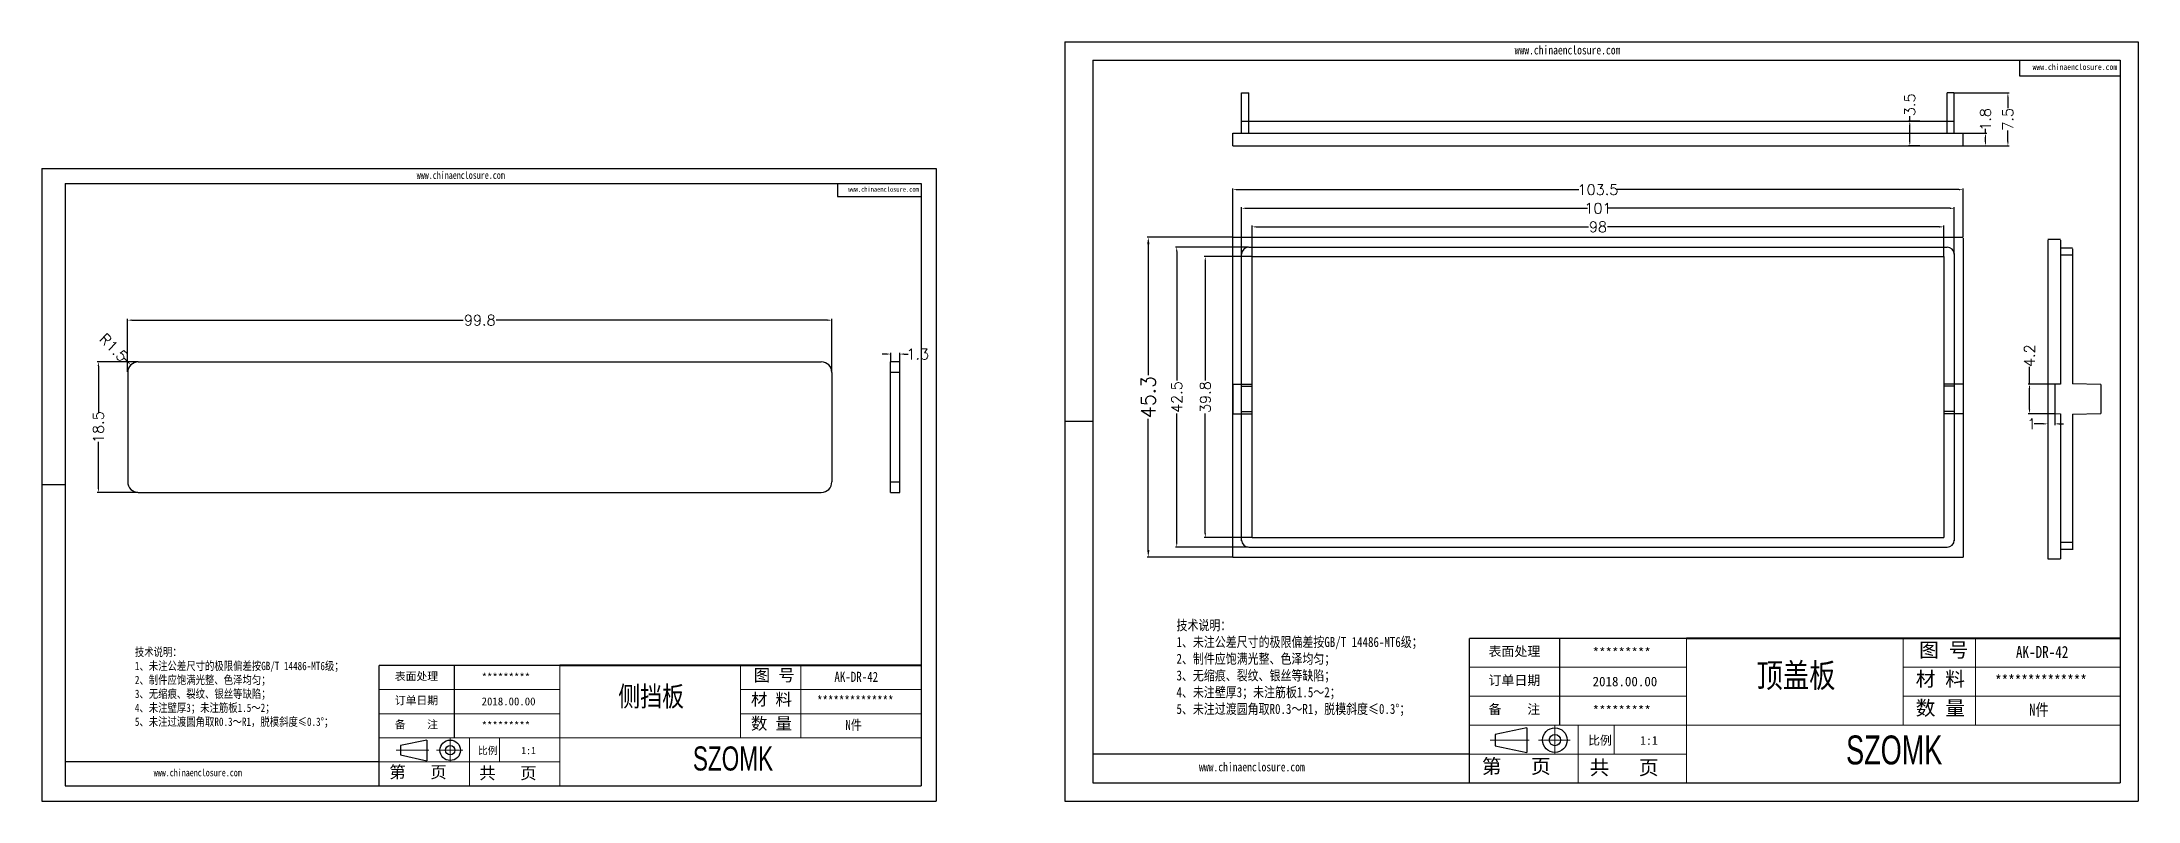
# Model space of a CAD drawing. Header units: inches. Extents: x 2723 to 3980, y 1126 to 1484.
# Drawn here: x 3682.6 to 3979.7, y 1125.7 to 1233.2 of the extents above; entities that cross this region are included whole.
import ezdxf

# ---------------------------------------------------------------- set-up
doc = ezdxf.new("R2010")
doc.units = ezdxf.units.IN
doc.header["$LTSCALE"] = 15
doc.linetypes.add('CENTER2', pattern=[28.575, 19.05, -3.175, 3.175, -3.175])
doc.linetypes.add('HIDDEN', pattern=[0.075, 0.05, -0.025])
doc.layers.add('文字', color=81, linetype='Continuous')
for name, color, linetype, lineweight in [('粗实线', 7, 'Continuous', 30), ('细实线', 3, 'Continuous', 9), ('细点划线', 2, 'CENTER2', 9)]:
    doc.layers.add(name, color=color, linetype=linetype, lineweight=lineweight)
doc.styles.get("Standard").update_dxf_attribs({"font": 'txt', "bigfont": 'gbcbig.shx'})
doc.styles.add('宋体', font='', dxfattribs={"width": 0.8, "height": 3.5})
doc.styles.add('长仿宋', font='', dxfattribs={"width": 0.7, "height": 4})
doc.styles.get('宋体').set_extended_font_data('SimSun')
doc.styles.get('长仿宋').set_extended_font_data('SimSun')
doc.dimstyles.new('2', dxfattribs={"dimtxt": 1.5, "dimasz": 0.6, "dimexe": 0.18, "dimexo": 0.0625, "dimgap": 0.09, "dimtad": 0, "dimdsep": 46, "dimtxsty": 'Standard', "dimcen": 0, "dimclrd": 3, "dimclre": 3, "dimadec": 0, "dimazin": 2, "dimtfac": 1, "dimtofl": 0, "dimtmove": 0, "dimatfit": 3, "dimfxl": 1, "dimtolj": 1, "dimtzin": 0, "dimarcsym": 0})
doc.dimstyles.new('2.5', dxfattribs={"dimtxt": 2, "dimasz": 1, "dimexe": 0.18, "dimexo": 0.0625, "dimgap": 0.09, "dimtad": 0, "dimdsep": 46, "dimtxsty": 'Standard', "dimcen": 1, "dimclrd": 3, "dimclre": 3, "dimadec": 0, "dimazin": 2, "dimtfac": 1, "dimtofl": 0, "dimtmove": 0, "dimatfit": 3, "dimfxl": 1, "dimtolj": 1, "dimtzin": 0, "dimarcsym": 0})

msp = doc.modelspace()

# ---------------------------------------------------------------- texts
at = {"attachment_point": 1}
for s, insert, char_height, width in [('{\\fSimHei|b0|i0|c134|p49;表面处理}', (3887.664, 1147.538), 1.34729, 765.73387), ('{\\fSimHei|b0|i0|c134|p49;*********}', (3902.421, 1147.365), 1.34729, 765.73387), ('{\\fSimHei|b0|i0|c134|p49;表面处理}', (3732.671, 1143.891), 1.12274, 638.11156), ('{\\fSimHei|b0|i0|c134|p49;*********}', (3744.968, 1143.747), 1.12274, 638.11156), ('{\\fSimHei|b0|i0|c134|p49;订单日期}', (3887.664, 1143.442), 1.34729, 765.73387), ('{\\fSimHei|b0|i0|c134|p49;2018.00.00}', (3902.421, 1143.268), 1.34729, 765.73387), ('{\\fSimHei|b0|i0|c134|p49;订单日期}', (3732.671, 1140.477), 1.12274, 638.11156), ('{\\fSimHei|b0|i0|c134|p49;2018.00.00}', (3744.968, 1140.333), 1.12274, 638.11156), ('{\\fSimHei|b0|i0|c134|p49;备    注}', (3887.664, 1139.345), 1.34729, 765.73387), ('{\\fSimHei|b0|i0|c134|p49;*********}', (3902.421, 1139.172), 1.34729, 765.73387), ('{\\fSimHei|b0|i0|c134|p49;备    注}', (3732.671, 1137.063), 1.12274, 638.11156), ('{\\fSimHei|b0|i0|c134|p49;*********}', (3744.968, 1136.919), 1.12274, 638.11156)]:
    msp.add_mtext(s, dxfattribs=dict(at, insert=insert, char_height=char_height, width=width))
at = {"layer": '文字', "color": 0, "attachment_point": 1, "style": '宋体'}
for s, insert, char_height, width in [('www.chinaenclosure.com', (3891.375, 1232.681), 1.25179, 21.99276), ('www.chinaenclosure.com', (3964.778, 1230.073), 0.83453, 14.66184), ('www.chinaenclosure.com', (3735.763, 1214.843), 1.04316, 18.3273), ('www.chinaenclosure.com', (3796.932, 1212.671), 0.69544, 12.2182), ('{\\H1.111x;技术说明：\\P1、未注公差尺寸的极限偏差按GB/T 14486-MT6级；\\P2、制件应饱满光整、色泽均匀；\\P3、无缩痕、裂纹、银丝等缺陷；\\P4、未注壁厚3；未注筋板1.5～2；\\P5、未注过渡圆角取R0.3～R1，脱模斜度≤0.3%%D；}', (3843.447, 1151.275), 1.28024, 39.90449), ('{\\H1.111x;技术说明：\\P1、未注公差尺寸的极限偏差按GB/T 14486-MT6级；\\P2、制件应饱满光整、色泽均匀；\\P3、无缩痕、裂纹、银丝等缺陷；\\P4、未注壁厚3；未注筋板1.5～2；\\P5、未注过渡圆角取R0.3～R1，脱模斜度≤0.3%%D；}', (3695.823, 1147.366), 1.06687, 45.28984), ('{\\H1.111x;AK-DR-42}', (3962.418, 1147.631), 1.53629, 17.76122), ('{\\H1.111x;AK-DR-42}', (3794.965, 1143.968), 1.28024, 14.80102), ('顶盖板', (3925.663, 1145.164), 3.414, 43.64644), ('侧挡板', (3764.336, 1141.913), 2.845, 36.37203), ('{\\H1.111x;**************}', (3959.463, 1143.534), 1.53629, 17.76122), ('{\\H1.111x;**************}', (3792.503, 1140.554), 1.28024, 14.80102), ('{\\H1.111x;N件}', (3964.276, 1139.437), 1.53629, 17.76122), ('{\\H1.111x;N件}', (3796.514, 1137.141), 1.28024, 14.80102), ('www.chinaenclosure.com', (3698.488, 1130.205), 1.04316, 18.3273), ('www.chinaenclosure.com', (3846.645, 1131.115), 1.25179, 21.99276)]:
    msp.add_mtext(s, dxfattribs=dict(at, insert=insert, char_height=char_height, width=width))
at = {"layer": '粗实线', "attachment_point": 1, "style": '长仿宋'}
for insert, char_height, width in [((3938.35, 1134.944), 4.09677, 45.94122), ((3774.909, 1133.396), 3.41398, 38.28435)]:
    msp.add_mtext('{\\fSTXinwei|b0|i0|c134|p2;SZOMK}', dxfattribs=dict(at, insert=insert, char_height=char_height, width=width))
at = {"layer": '细实线', "color": 7, "attachment_point": 1}
for s, insert, char_height, width in [('{\\fSimSun|b0|i0|c134|p54;图 号}', (3948.697, 1148.079), 2.04839, 10.24193), ('{\\fSimSun|b0|i0|c134|p54;图 号}', (3783.531, 1144.342), 1.70699, 8.53494), ('{\\fSimSun|b0|i0|c134|p54;材 料   }', (3948.211, 1143.982), 2.04839, 10.24193), ('{\\fSimSun|b0|i0|c134|p54;材 料   }', (3783.126, 1140.928), 1.70699, 8.53494), ('{\\fSimSun|b0|i0|c134|p54;数 量}', (3948.221, 1139.865), 2.04839, 9.25486), ('{\\fSimSun|b0|i0|c134|p54;数 量}', (3783.134, 1137.497), 1.70699, 7.71238), ('{\\fSimSun|b0|i0|c134|p54;比例}', (3901.789, 1134.859), 1.22903, 5.39506), ('{\\fSimSun|b0|i0|c134|p54;比例}', (3744.441, 1133.325), 1.02419, 4.49589), ('{\\fSimSun|b0|i0|c134|p54;1:1}', (3750.576, 1133.325), 1.02419, 4.49589), ('{\\fSimSun|b0|i0|c134|p54;第   页}', (3886.716, 1131.61), 2.04839, 15.36289), ('{\\fSimSun|b0|i0|c134|p54;1:1}', (3909.151, 1134.859), 1.22903, 5.39506), ('{\\fSimSun|b0|i0|c134|p54;第   页}', (3731.88, 1130.618), 1.70699, 12.80241), ('{\\fSimSun|b0|i0|c134|p54; 共   页}', (3743.455, 1130.473), 1.70699, 12.80241), ('{\\fSimSun|b0|i0|c134|p54; 共   页}', (3900.606, 1131.436), 2.04839, 15.36289)]:
    msp.add_mtext(s, dxfattribs=dict(at, insert=insert, char_height=char_height, width=width))

# ---------------------------------------------------------------- blocks, each defined once
blk = doc.blocks.new('*D184')
at = {"color": 3, "lineweight": -2}
for p, q in [((3851.37, 1205.53), (3839.27, 1205.53)), ((3839.45, 1204.53), (3839.45, 1185.97)), ((3839.45, 1161.23), (3839.45, 1179.79)), ((3851.37, 1160.23), (3839.27, 1160.23))]:
    blk.add_line(p, q, dxfattribs=at)
at = {"color": 3}
for points in [[(3839.29, 1204.53), (3839.62, 1204.53), (3839.45, 1205.53)], [(3839.29, 1161.23), (3839.62, 1161.23), (3839.45, 1160.23)]]:
    blk.add_solid(points, dxfattribs=at)
at = {"layer": 'Defpoints', "color": 0}
for p in [(3839.45, 1205.53), (3851.43, 1205.53), (3851.43, 1160.23)]:
    blk.add_point(p, dxfattribs=at)
at = {"color": 0, "insert": (3839.45, 1182.88), "char_height": 2, "attachment_point": 5, "rotation": 90}
blk.add_mtext('\\A1;45.3', dxfattribs=at)
blk = doc.blocks.new('*D185')
at = {"color": 3, "lineweight": -2}
for p, q in [((3694.8, 1186.44), (3694.8, 1193.96)), ((3695.4, 1193.78), (3742.36, 1193.78)), ((3794, 1193.78), (3747.04, 1193.78)), ((3794.6, 1186.44), (3794.6, 1193.96))]:
    blk.add_line(p, q, dxfattribs=at)
at = {"color": 3}
for points in [[(3695.4, 1193.88), (3695.4, 1193.68), (3694.8, 1193.78)], [(3794, 1193.88), (3794, 1193.68), (3794.6, 1193.78)]]:
    blk.add_solid(points, dxfattribs=at)
at = {"layer": 'Defpoints', "color": 0}
for p in [(3794.6, 1193.78), (3694.8, 1186.38), (3794.6, 1186.38)]:
    blk.add_point(p, dxfattribs=at)
at = {"color": 0, "insert": (3744.7, 1193.78), "char_height": 1.5, "attachment_point": 5}
blk.add_mtext('\\A1;99.8', dxfattribs=at)
blk = doc.blocks.new('*D186')
at = {"color": 3, "lineweight": -2}
for p, q in [((3696.24, 1187.88), (3690.47, 1187.88)), ((3690.65, 1187.28), (3690.65, 1180.72)), ((3690.65, 1169.98), (3690.65, 1176.54)), ((3696.24, 1169.38), (3690.47, 1169.38))]:
    blk.add_line(p, q, dxfattribs=at)
at = {"color": 3}
for points in [[(3690.55, 1187.28), (3690.75, 1187.28), (3690.65, 1187.88)], [(3690.55, 1169.98), (3690.75, 1169.98), (3690.65, 1169.38)]]:
    blk.add_solid(points, dxfattribs=at)
at = {"layer": 'Defpoints', "color": 0}
for p in [(3696.3, 1187.88), (3690.65, 1169.38), (3696.3, 1169.38)]:
    blk.add_point(p, dxfattribs=at)
at = {"color": 0, "insert": (3690.65, 1178.63), "char_height": 1.5, "attachment_point": 5, "rotation": 90}
blk.add_mtext('\\A1;18.5', dxfattribs=at)
blk = doc.blocks.new('*D187')
at = {"color": 3, "lineweight": -2}
blk.add_line((3694.27, 1188.43), (3694.82, 1187.87), dxfattribs=at)
at = {"color": 3}
blk.add_solid([(3694.9, 1187.94), (3694.75, 1187.8), (3695.25, 1187.44)], dxfattribs=at)
at = {"layer": 'Defpoints', "color": 0}
for p in [(3695.25, 1187.44), (3696.3, 1186.38)]:
    blk.add_point(p, dxfattribs=at)
at = {"color": 0, "insert": (3692.8, 1189.91), "char_height": 1.5, "attachment_point": 5, "rotation": 314.7703}
blk.add_mtext('\\A1;R1.5', dxfattribs=at)
blk = doc.blocks.new('*D188')
at = {"color": 3, "lineweight": -2}
for p, q in [((3802.34, 1188.98), (3801.74, 1188.98)), ((3802.94, 1187.94), (3802.94, 1189.16)), ((3804.24, 1187.94), (3804.24, 1189.16)), ((3804.84, 1188.98), (3805.44, 1188.98))]:
    blk.add_line(p, q, dxfattribs=at)
at = {"color": 3}
for points in [[(3802.34, 1189.08), (3802.34, 1188.88), (3802.94, 1188.98)], [(3804.84, 1189.08), (3804.84, 1188.88), (3804.24, 1188.98)]]:
    blk.add_solid(points, dxfattribs=at)
at = {"layer": 'Defpoints', "color": 0}
for p in [(3804.24, 1188.98), (3802.94, 1187.88), (3804.24, 1187.88)]:
    blk.add_point(p, dxfattribs=at)
at = {"color": 0, "insert": (3806.78, 1188.98), "char_height": 1.5, "attachment_point": 5}
blk.add_mtext('\\A1;1.3', dxfattribs=at)
blk = doc.blocks.new('*D189')
at = {"color": 3, "lineweight": -2}
for p, q in [((3851.43, 1205.59), (3851.43, 1212.45)), ((3852.03, 1212.27), (3900.47, 1212.27)), ((3954.33, 1212.27), (3905.9, 1212.27)), ((3954.93, 1205.59), (3954.93, 1212.45))]:
    blk.add_line(p, q, dxfattribs=at)
at = {"color": 3}
for points in [[(3852.03, 1212.37), (3852.03, 1212.17), (3851.43, 1212.27)], [(3954.33, 1212.37), (3954.33, 1212.17), (3954.93, 1212.27)]]:
    blk.add_solid(points, dxfattribs=at)
at = {"layer": 'Defpoints', "color": 0}
for p in [(3954.93, 1212.27), (3851.43, 1205.53), (3954.93, 1205.53)]:
    blk.add_point(p, dxfattribs=at)
at = {"color": 0, "insert": (3903.18, 1212.27), "char_height": 1.5, "attachment_point": 5}
blk.add_mtext('\\A1;103.5', dxfattribs=at)
blk = doc.blocks.new('*D191')
at = {"color": 3, "lineweight": -2}
for p, q in [((3854.12, 1202.78), (3847.35, 1202.78)), ((3847.53, 1202.18), (3847.53, 1185.22)), ((3847.53, 1163.58), (3847.53, 1180.54)), ((3854.12, 1162.98), (3847.35, 1162.98))]:
    blk.add_line(p, q, dxfattribs=at)
at = {"color": 3}
for points in [[(3847.43, 1202.18), (3847.63, 1202.18), (3847.53, 1202.78)], [(3847.43, 1163.58), (3847.63, 1163.58), (3847.53, 1162.98)]]:
    blk.add_solid(points, dxfattribs=at)
at = {"layer": 'Defpoints', "color": 0}
for p in [(3854.18, 1202.78), (3847.53, 1162.98), (3854.18, 1162.98)]:
    blk.add_point(p, dxfattribs=at)
at = {"color": 0, "insert": (3847.53, 1182.88), "char_height": 1.5, "attachment_point": 5, "rotation": 90}
blk.add_mtext('\\A1;39.8', dxfattribs=at)
blk = doc.blocks.new('*D192')
at = {"color": 3, "lineweight": -2}
for p, q in [((3853.62, 1204.13), (3843.3, 1204.13)), ((3843.48, 1203.53), (3843.48, 1185.22)), ((3843.48, 1162.23), (3843.48, 1180.54)), ((3853.62, 1161.63), (3843.3, 1161.63))]:
    blk.add_line(p, q, dxfattribs=at)
at = {"color": 3}
for points in [[(3843.38, 1203.53), (3843.58, 1203.53), (3843.48, 1204.13)], [(3843.38, 1162.23), (3843.58, 1162.23), (3843.48, 1161.63)]]:
    blk.add_solid(points, dxfattribs=at)
at = {"layer": 'Defpoints', "color": 0}
for p in [(3843.48, 1204.13), (3853.68, 1204.13), (3853.68, 1161.63)]:
    blk.add_point(p, dxfattribs=at)
at = {"color": 0, "insert": (3843.48, 1182.88), "char_height": 1.5, "attachment_point": 5, "rotation": 90}
blk.add_mtext('\\A1;42.5', dxfattribs=at)
blk = doc.blocks.new('*D193')
at = {"color": 3, "lineweight": -2}
for p, q in [((3854.18, 1202.84), (3854.18, 1207.18)), ((3854.78, 1207), (3901.84, 1207)), ((3951.58, 1207), (3904.52, 1207)), ((3952.18, 1202.84), (3952.18, 1207.18))]:
    blk.add_line(p, q, dxfattribs=at)
at = {"color": 3}
for points in [[(3854.78, 1207.1), (3854.78, 1206.9), (3854.18, 1207)], [(3951.58, 1207.1), (3951.58, 1206.9), (3952.18, 1207)]]:
    blk.add_solid(points, dxfattribs=at)
at = {"layer": 'Defpoints', "color": 0}
for p in [(3952.18, 1207), (3854.18, 1202.78), (3952.18, 1202.78)]:
    blk.add_point(p, dxfattribs=at)
at = {"color": 0, "insert": (3903.18, 1207), "char_height": 1.5, "attachment_point": 5}
blk.add_mtext('\\A1;98', dxfattribs=at)
blk = doc.blocks.new('*D194')
at = {"color": 3, "lineweight": -2}
for p, q in [((3852.68, 1203.29), (3852.68, 1209.81)), ((3853.28, 1209.63), (3901.72, 1209.63)), ((3953.08, 1209.63), (3904.65, 1209.63)), ((3953.68, 1203.19), (3953.68, 1209.81))]:
    blk.add_line(p, q, dxfattribs=at)
at = {"color": 3}
for points in [[(3853.28, 1209.73), (3853.28, 1209.53), (3852.68, 1209.63)], [(3953.08, 1209.73), (3953.08, 1209.53), (3953.68, 1209.63)]]:
    blk.add_solid(points, dxfattribs=at)
at = {"layer": 'Defpoints', "color": 0}
for p in [(3852.68, 1209.63), (3852.68, 1203.23), (3953.68, 1203.13)]:
    blk.add_point(p, dxfattribs=at)
at = {"color": 0, "insert": (3903.18, 1209.63), "char_height": 1.5, "attachment_point": 5}
blk.add_mtext('\\A1;101', dxfattribs=at)
blk = doc.blocks.new('*D195')
at = {"color": 3, "lineweight": -2}
for p, q in [((3955, 1220.28), (3958.28, 1220.28)), ((3955, 1218.48), (3958.28, 1218.48)), ((3958.1, 1220.28), (3958.1, 1220.88)), ((3958.1, 1219.08), (3958.1, 1219.68))]:
    blk.add_line(p, q, dxfattribs=at)
at = {"color": 3}
for points in [[(3958, 1219.68), (3958.2, 1219.68), (3958.1, 1220.28)], [(3958, 1219.08), (3958.2, 1219.08), (3958.1, 1218.48)]]:
    blk.add_solid(points, dxfattribs=at)
at = {"layer": 'Defpoints', "color": 0}
for p in [(3954.93, 1220.28), (3954.93, 1218.48), (3958.1, 1220.28)]:
    blk.add_point(p, dxfattribs=at)
at = {"color": 0, "insert": (3958.1, 1222.22), "char_height": 1.5, "attachment_point": 5, "rotation": 90}
blk.add_mtext('\\A1;1.8', dxfattribs=at)
blk = doc.blocks.new('*D196')
at = {"color": 3, "lineweight": -2}
for p, q in [((3953.75, 1225.98), (3961.46, 1225.98)), ((3961.28, 1225.38), (3961.28, 1223.82)), ((3955, 1218.48), (3961.46, 1218.48)), ((3961.28, 1219.08), (3961.28, 1220.64))]:
    blk.add_line(p, q, dxfattribs=at)
at = {"color": 3}
for points in [[(3961.18, 1225.38), (3961.38, 1225.38), (3961.28, 1225.98)], [(3961.18, 1219.08), (3961.38, 1219.08), (3961.28, 1218.48)]]:
    blk.add_solid(points, dxfattribs=at)
at = {"layer": 'Defpoints', "color": 0}
for p in [(3953.68, 1225.98), (3961.28, 1225.98), (3954.93, 1218.48)]:
    blk.add_point(p, dxfattribs=at)
at = {"color": 0, "insert": (3961.28, 1222.23), "char_height": 1.5, "attachment_point": 5, "rotation": 90}
blk.add_mtext('\\A1;7.5', dxfattribs=at)
blk = doc.blocks.new('*D197')
at = {"color": 3, "lineweight": -2}
for p, q in [((3948.82, 1221.98), (3947.2, 1221.98)), ((3947.38, 1221.98), (3947.38, 1222.7)), ((3947.38, 1219.08), (3947.38, 1221.38)), ((3948.82, 1218.48), (3947.2, 1218.48))]:
    blk.add_line(p, q, dxfattribs=at)
at = {"color": 3}
for points in [[(3947.28, 1221.38), (3947.48, 1221.38), (3947.38, 1221.98)], [(3947.28, 1219.08), (3947.48, 1219.08), (3947.38, 1218.48)]]:
    blk.add_solid(points, dxfattribs=at)
at = {"layer": 'Defpoints', "color": 0}
for p in [(3947.38, 1221.98), (3948.88, 1221.98), (3948.88, 1218.48)]:
    blk.add_point(p, dxfattribs=at)
at = {"color": 0, "insert": (3947.38, 1224.29), "char_height": 1.5, "attachment_point": 5, "rotation": 90}
blk.add_mtext('\\A1;3.5', dxfattribs=at)
blk = doc.blocks.new('*D198')
at = {"color": 3, "lineweight": -2}
for p, q in [((3964.34, 1184.73), (3964.34, 1187.16)), ((3967.88, 1184.73), (3964.16, 1184.73)), ((3964.34, 1181.13), (3964.34, 1184.13)), ((3967.88, 1180.53), (3964.16, 1180.53))]:
    blk.add_line(p, q, dxfattribs=at)
at = {"color": 3}
for points in [[(3964.24, 1184.13), (3964.44, 1184.13), (3964.34, 1184.73)], [(3964.24, 1181.13), (3964.44, 1181.13), (3964.34, 1180.53)]]:
    blk.add_solid(points, dxfattribs=at)
at = {"layer": 'Defpoints', "color": 0}
for p in [(3967.94, 1184.73), (3964.34, 1180.53), (3967.94, 1180.53)]:
    blk.add_point(p, dxfattribs=at)
at = {"color": 0, "insert": (3964.34, 1188.75), "char_height": 1.5, "attachment_point": 5, "rotation": 90}
blk.add_mtext('\\A1;4.2', dxfattribs=at)
blk = doc.blocks.new('*D199')
at = {"color": 3, "lineweight": -2}
for p, q in [((3966.94, 1181.7), (3966.94, 1178.91)), ((3967.94, 1181.7), (3967.94, 1178.91)), ((3966.34, 1179.09), (3965.01, 1179.09)), ((3968.54, 1179.09), (3969.14, 1179.09))]:
    blk.add_line(p, q, dxfattribs=at)
at = {"color": 3}
for points in [[(3966.34, 1179.19), (3966.34, 1178.99), (3966.94, 1179.09)], [(3968.54, 1179.19), (3968.54, 1178.99), (3967.94, 1179.09)]]:
    blk.add_solid(points, dxfattribs=at)
at = {"layer": 'Defpoints', "color": 0}
for p in [(3966.94, 1181.76), (3967.94, 1181.76), (3966.94, 1179.09)]:
    blk.add_point(p, dxfattribs=at)
at = {"color": 0, "insert": (3964.67, 1179.09), "char_height": 1.5, "attachment_point": 5}
blk.add_mtext('\\A1;1', dxfattribs=at)

# ---------------------------------------------------------------- dimensions: what is measured, and where the dimension line sits
for base, p1, p2, dimstyle, picture, middle in [((3947.381, 1221.979), (3948.885, 1218.479), (3948.885, 1221.979), '2', '*D197', (3947.381, 1224.291)), ((3839.453, 1205.529), (3851.433, 1160.229), (3851.433, 1205.529), '2.5', '*D184', (3839.453, 1182.879)), ((3964.341, 1180.529), (3967.938, 1184.729), (3967.938, 1180.529), '2', '*D198', (3964.341, 1188.753))]:
    dim = msp.add_linear_dim(base=base, p1=p1, p2=p2, angle=90, dimstyle=dimstyle)
    dim.commit()
    dim.dimension.update_dxf_attribs({"geometry": picture, "text_midpoint": middle, "dimtype": 160})
for base, p1, p2, picture, middle in [((3961.276, 1225.979), (3954.933, 1218.479), (3953.683, 1225.979), '*D196', (3961.276, 1222.229)), ((3958.103, 1220.279), (3954.933, 1218.479), (3954.933, 1220.279), '*D195', (3958.103, 1222.219)), ((3843.478, 1204.129), (3853.683, 1161.629), (3853.683, 1204.129), '*D192', (3843.478, 1182.879)), ((3847.532, 1162.979), (3854.183, 1202.779), (3854.183, 1162.979), '*D191', (3847.532, 1182.879)), ((3690.651, 1169.375), (3696.303, 1187.875), (3696.303, 1169.375), '*D186', (3690.651, 1178.625))]:
    dim = msp.add_linear_dim(base=base, p1=p1, p2=p2, angle=90, dimstyle='2')
    dim.commit()
    dim.dimension.update_dxf_attribs({"geometry": picture, "text_midpoint": middle})
for base, p1, p2, picture, middle in [((3954.933, 1212.273), (3851.433, 1205.529), (3954.933, 1205.529), '*D189', (3903.183, 1212.273)), ((3966.938, 1179.088), (3967.938, 1181.758), (3966.938, 1181.758), '*D199', (3964.666, 1179.088))]:
    dim = msp.add_linear_dim(base=base, p1=p1, p2=p2, dimstyle='2')
    dim.commit()
    dim.dimension.update_dxf_attribs({"geometry": picture, "text_midpoint": middle, "dimtype": 160})
for base, p1, p2, picture, middle in [((3852.683, 1209.631), (3953.683, 1203.129), (3852.683, 1203.229), '*D194', (3903.183, 1209.631)), ((3952.183, 1206.996), (3854.183, 1202.779), (3952.183, 1202.779), '*D193', (3903.183, 1206.996)), ((3794.603, 1193.783), (3694.803, 1186.375), (3794.603, 1186.375), '*D185', (3744.703, 1193.783)), ((3804.236, 1188.984), (3802.936, 1187.875), (3804.236, 1187.875), '*D188', (3806.776, 1188.984))]:
    dim = msp.add_linear_dim(base=base, p1=p1, p2=p2, dimstyle='2')
    dim.commit()
    dim.dimension.update_dxf_attribs({"geometry": picture, "text_midpoint": middle})
dim = msp.add_radius_dim(center=(3696.303, 1186.375), mpoint=(3695.247, 1187.44), dimstyle='2')
dim.commit()
dim.dimension.update_dxf_attribs({"geometry": '*D187', "text_midpoint": (3692.798, 1189.909), "dimtype": 164})

# ---------------------------------------------------------------- linework, layer by layer
for p, q in [((3827.638, 1233.197), (3979.73, 1233.197)), ((3827.638, 1233.197), (3827.638, 1125.657)), ((3979.73, 1233.197), (3979.73, 1125.657)), ((3831.573, 1230.636), (3977.17, 1230.636)), ((3831.573, 1230.636), (3831.573, 1128.217)), ((3962.945, 1230.636), (3962.945, 1228.414)), ((3977.17, 1230.636), (3977.17, 1128.217)), ((3962.945, 1228.414), (3977.17, 1228.414)), ((3852.683, 1225.979), (3853.683, 1225.979)), ((3852.683, 1221.979), (3852.683, 1225.979)), ((3853.683, 1221.979), (3853.683, 1225.979)), ((3953.683, 1225.979), (3952.683, 1225.979)), ((3952.683, 1221.979), (3952.683, 1225.979)), ((3953.683, 1221.979), (3953.683, 1225.979)), ((3852.683, 1221.979), (3953.683, 1221.979)), ((3852.683, 1220.279), (3852.683, 1221.979)), ((3853.683, 1220.279), (3853.683, 1221.979)), ((3952.683, 1220.279), (3952.683, 1221.979)), ((3953.683, 1220.279), (3953.683, 1221.979)), ((3851.433, 1220.279), (3954.933, 1220.279)), ((3851.433, 1218.479), (3851.433, 1220.279)), ((3851.433, 1218.479), (3954.933, 1218.479)), ((3954.933, 1218.479), (3954.933, 1220.279)), ((3682.648, 1215.273), (3809.392, 1215.273)), ((3682.648, 1215.273), (3682.648, 1125.657)), ((3809.392, 1215.273), (3809.392, 1125.657)), ((3685.928, 1213.14), (3807.259, 1213.14)), ((3685.928, 1213.14), (3685.928, 1127.79)), ((3795.404, 1213.14), (3795.404, 1211.288)), ((3807.259, 1213.14), (3807.259, 1127.79)), ((3795.404, 1211.288), (3807.259, 1211.288)), ((3851.433, 1205.529), (3954.933, 1205.529)), ((3851.433, 1160.229), (3851.433, 1205.529)), ((3852.683, 1162.529), (3852.683, 1203.229)), ((3853.683, 1204.129), (3952.683, 1204.129)), ((3953.683, 1203.229), (3953.683, 1162.529)), ((3954.933, 1205.379), (3954.933, 1160.229)), ((3966.938, 1205.279), (3968.738, 1205.279)), ((3966.938, 1205.129), (3966.938, 1159.979)), ((3968.738, 1205.129), (3968.738, 1184.729)), ((3968.738, 1204.029), (3970.438, 1204.029)), ((3970.438, 1203.879), (3970.438, 1184.779)), ((3854.183, 1162.979), (3854.183, 1202.779)), ((3854.183, 1202.779), (3952.183, 1202.779)), ((3952.183, 1202.779), (3952.183, 1162.979)), ((3968.738, 1203.029), (3970.438, 1203.029)), ((3694.803, 1186.375), (3694.803, 1170.875)), ((3696.303, 1187.875), (3793.103, 1187.875)), ((3794.603, 1186.375), (3794.603, 1170.875)), ((3802.936, 1169.375), (3802.936, 1187.875)), ((3804.236, 1187.875), (3802.936, 1187.875)), ((3804.236, 1186.375), (3802.936, 1186.375)), ((3804.236, 1169.375), (3804.236, 1187.875)), ((3851.433, 1184.729), (3854.183, 1184.729)), ((3851.433, 1184.729), (3851.433, 1180.529)), ((3852.683, 1184.429), (3854.183, 1184.429)), ((3954.933, 1184.729), (3952.183, 1184.729)), ((3953.633, 1184.429), (3952.183, 1184.429)), ((3954.933, 1184.729), (3954.933, 1180.529)), ((3967.938, 1184.729), (3967.938, 1180.529)), ((3968.738, 1184.729), (3967.938, 1184.729)), ((3974.438, 1184.679), (3970.438, 1184.779)), ((3974.438, 1184.679), (3974.438, 1180.579)), ((3831.573, 1179.427), (3827.638, 1179.427)), ((3851.433, 1180.529), (3854.183, 1180.529)), ((3852.733, 1180.829), (3854.183, 1180.829)), ((3953.633, 1180.829), (3952.183, 1180.829)), ((3954.933, 1180.529), (3952.183, 1180.529)), ((3968.738, 1180.529), (3968.738, 1159.979)), ((3970.438, 1180.479), (3974.438, 1180.579)), ((3970.438, 1180.479), (3970.438, 1161.229)), ((3966.938, 1179.088), (3966.975, 1179.05)), ((3827.638, 1175.444), (3827.638, 1125.657)), ((3802.936, 1170.875), (3804.236, 1170.875)), ((3685.928, 1170.465), (3682.648, 1170.465)), ((3696.303, 1169.375), (3793.103, 1169.375)), ((3802.936, 1169.375), (3804.236, 1169.375)), ((3682.648, 1167.146), (3682.648, 1125.657)), ((3853.683, 1161.629), (3952.683, 1161.629)), ((3854.183, 1162.979), (3952.183, 1162.979)), ((3968.738, 1162.329), (3970.438, 1162.329)), ((3851.433, 1160.229), (3954.933, 1160.229)), ((3966.938, 1159.979), (3968.738, 1159.979)), ((3968.738, 1161.329), (3970.438, 1161.329)), ((3915.718, 1148.701), (3884.993, 1148.701)), ((3884.993, 1128.217), (3884.993, 1148.701)), ((3897.795, 1136.411), (3897.795, 1148.701)), ((3756.049, 1144.86), (3730.444, 1144.86)), ((3730.444, 1127.79), (3730.444, 1144.86)), ((3741.113, 1134.618), (3741.113, 1144.86)), ((3884.993, 1132.314), (3831.573, 1132.314)), ((3730.444, 1131.204), (3685.928, 1131.204)), ((3685.928, 1127.79), (3807.259, 1127.79)), ((3831.573, 1128.217), (3977.17, 1128.217)), ((3682.648, 1125.657), (3809.392, 1125.657)), ((3682.648, 1125.657), (3741.326, 1125.657)), ((3827.638, 1125.657), (3979.73, 1125.657)), ((3827.638, 1125.657), (3898.051, 1125.657))]:
    msp.add_line(p, q)
at = {"color": 7, "linetype": 'HIDDEN', "lineweight": 0}
msp.add_line((3968.738, 1180.529), (3967.938, 1180.529), dxfattribs=at)
for centre, radius, start, end in [((3853.683, 1203.129), 1, 90, 180), ((3952.683, 1203.129), 1, 0, 90), ((3696.303, 1186.375), 1.5, 90, 180), ((3793.103, 1186.375), 1.5, 0, 90), ((3696.303, 1170.875), 1.5, 180, 270), ((3793.103, 1170.875), 1.5, 270, 0), ((3853.683, 1162.629), 1, 180, 270), ((3952.683, 1162.629), 1, 270, 0)]:
    msp.add_arc(centre, radius, start, end)
at = {"layer": '粗实线', "color": 7, "lineweight": 40}
for p, q in [((3977.17, 1148.701), (3915.718, 1148.701)), ((3807.259, 1144.86), (3756.049, 1144.86))]:
    msp.add_line(p, q, dxfattribs=at)
at = {"layer": '粗实线', "color": 7}
for p, q in [((3893.089, 1136.027), (3888.613, 1135.079)), ((3888.613, 1135.079), (3888.613, 1133.496)), ((3893.089, 1136.027), (3893.089, 1132.519)), ((3737.191, 1134.299), (3733.461, 1133.508)), ((3733.461, 1133.508), (3733.461, 1132.189)), ((3733.461, 1132.189), (3737.191, 1131.375)), ((3737.191, 1134.299), (3737.191, 1131.375)), ((3888.613, 1133.496), (3893.089, 1132.519))]:
    msp.add_line(p, q, dxfattribs=at)
for centre, radius in [((3897.073, 1134.287), 1.74), ((3897.073, 1134.287), 0.792), ((3740.511, 1132.849), 1.45), ((3740.511, 1132.849), 0.66)]:
    msp.add_circle(centre, radius, dxfattribs=at)
at = {"layer": '细实线', "color": 7}
for p, q in [((3915.718, 1148.701), (3915.718, 1128.217)), ((3946.444, 1148.701), (3946.444, 1136.411)), ((3956.686, 1148.701), (3956.686, 1136.497)), ((3756.049, 1144.86), (3756.049, 1127.79)), ((3781.654, 1144.86), (3781.654, 1134.618)), ((3790.189, 1144.86), (3790.189, 1134.69)), ((3915.718, 1144.604), (3884.993, 1144.604)), ((3977.17, 1144.604), (3946.444, 1144.604)), ((3756.049, 1141.446), (3730.444, 1141.446)), ((3807.259, 1141.446), (3781.654, 1141.446)), ((3756.049, 1138.032), (3730.444, 1138.032)), ((3807.259, 1138.032), (3781.654, 1138.032)), ((3915.718, 1140.507), (3884.993, 1140.507)), ((3977.17, 1140.507), (3946.444, 1140.507)), ((3977.17, 1136.411), (3884.993, 1136.411)), ((3900.356, 1136.411), (3900.356, 1128.217)), ((3905.476, 1136.411), (3905.476, 1132.314)), ((3807.259, 1134.618), (3730.444, 1134.618)), ((3743.247, 1134.618), (3743.247, 1127.79)), ((3747.514, 1134.618), (3747.514, 1131.204)), ((3915.718, 1132.314), (3884.993, 1132.314)), ((3756.049, 1131.204), (3730.444, 1131.204))]:
    msp.add_line(p, q, dxfattribs=at)
at = {"layer": '细点划线', "color": 7}
for p, q in [((3897.073, 1136.29), (3897.073, 1132.314)), ((3732.866, 1132.849), (3737.477, 1132.849)), ((3738.572, 1132.849), (3742.32, 1132.849)), ((3740.511, 1134.518), (3740.511, 1131.204)), ((3887.899, 1134.287), (3893.432, 1134.287)), ((3894.746, 1134.287), (3899.244, 1134.287))]:
    msp.add_line(p, q, dxfattribs=at)

msp.set_redraw_order([(e.dxf.handle, doc.entitydb.next_handle()) for e in msp.query("TEXT MTEXT ATTDEF DIMENSION ARC_DIMENSION")])  # texts and dimensions are drawn at this point

doc.saveas('drawing.dxf')
